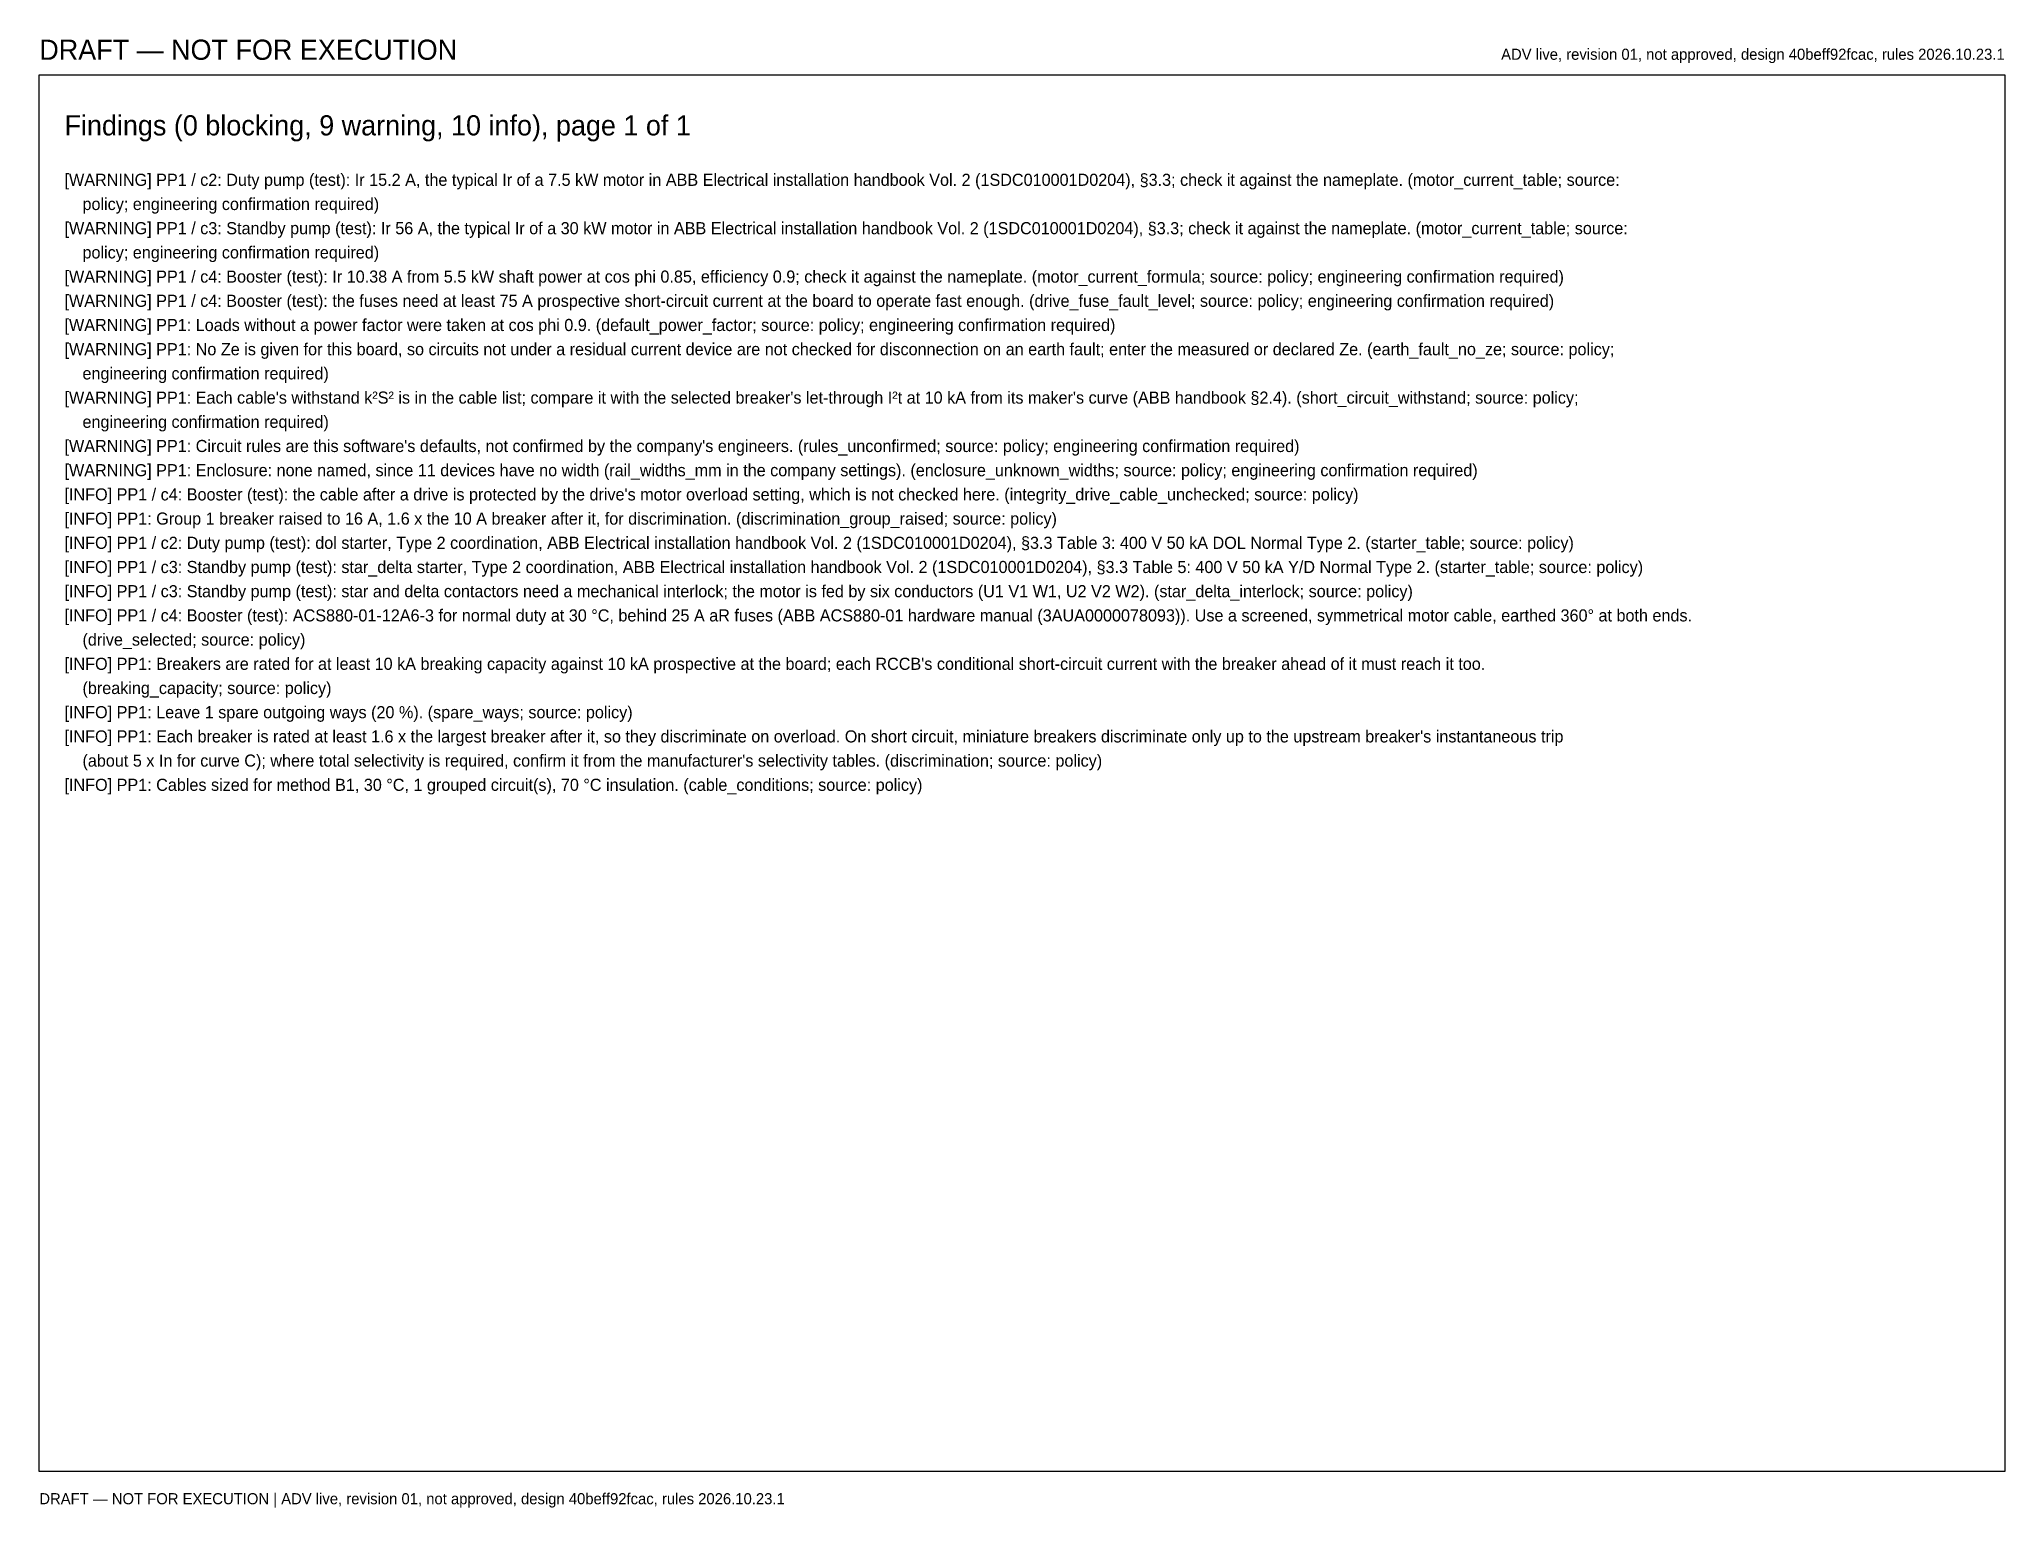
# Model space of a CAD drawing. Header units: millimetres. Extents: x 20 to 4810, y 3 to 294.
# Drawn here: x 4420 to 4810, y 2.8 to 294.1 of the extents above; entities that cross this region are included whole.
import ezdxf
from ezdxf.enums import TextEntityAlignment as Align

# ---------------------------------------------------------------- set-up
doc = ezdxf.new("R2010")
doc.units = ezdxf.units.MM
doc.layers.add('FRAME', color=7, linetype='CONTINUOUS')
doc.layers.add('TEXT', color=7, linetype='CONTINUOUS')

msp = doc.modelspace()

# ---------------------------------------------------------------- texts
at = {"layer": 'TEXT'}
for s, height, p in [('DRAFT — NOT FOR EXECUTION', 4, (4420, 290)), ('Findings (0 blocking, 9 warning, 10 info), page 1 of 1', 4, (4425, 275)), ('[WARNING] PP1 / c2: Duty pump (test): Ir 15.2 A, the typical Ir of a 7.5 kW motor in ABB Electrical installation handbook Vol. 2 (1SDC010001D0204), §3.3; check it against the nameplate. (motor_current_table; source:', 2.4, (4425, 265)), ('    policy; engineering confirmation required)', 2.4, (4425, 260.2)), ('[WARNING] PP1 / c3: Standby pump (test): Ir 56 A, the typical Ir of a 30 kW motor in ABB Electrical installation handbook Vol. 2 (1SDC010001D0204), §3.3; check it against the nameplate. (motor_current_table; source:', 2.4, (4425, 255.4)), ('    policy; engineering confirmation required)', 2.4, (4425, 250.6)), ('[WARNING] PP1 / c4: Booster (test): Ir 10.38 A from 5.5 kW shaft power at cos phi 0.85, efficiency 0.9; check it against the nameplate. (motor_current_formula; source: policy; engineering confirmation required)', 2.4, (4425, 245.8)), ('[WARNING] PP1 / c4: Booster (test): the fuses need at least 75 A prospective short-circuit current at the board to operate fast enough. (drive_fuse_fault_level; source: policy; engineering confirmation required)', 2.4, (4425, 241)), ('[WARNING] PP1: Loads without a power factor were taken at cos phi 0.9. (default_power_factor; source: policy; engineering confirmation required)', 2.4, (4425, 236.2)), ('[WARNING] PP1: No Ze is given for this board, so circuits not under a residual current device are not checked for disconnection on an earth fault; enter the measured or declared Ze. (earth_fault_no_ze; source: policy;', 2.4, (4425, 231.4)), ('    engineering confirmation required)', 2.4, (4425, 226.6)), ("[WARNING] PP1: Each cable's withstand k²S² is in the cable list; compare it with the selected breaker's let-through I²t at 10 kA from its maker's curve (ABB handbook §2.4). (short_circuit_withstand; source: policy;", 2.4, (4425, 221.8)), ('    engineering confirmation required)', 2.4, (4425, 217)), ("[WARNING] PP1: Circuit rules are this software's defaults, not confirmed by the company's engineers. (rules_unconfirmed; source: policy; engineering confirmation required)", 2.4, (4425, 212.2)), ('[WARNING] PP1: Enclosure: none named, since 11 devices have no width (rail_widths_mm in the company settings). (enclosure_unknown_widths; source: policy; engineering confirmation required)', 2.4, (4425, 207.4)), ("[INFO] PP1 / c4: Booster (test): the cable after a drive is protected by the drive's motor overload setting, which is not checked here. (integrity_drive_cable_unchecked; source: policy)", 2.4, (4425, 202.6)), ('[INFO] PP1: Group 1 breaker raised to 16 A, 1.6 x the 10 A breaker after it, for discrimination. (discrimination_group_raised; source: policy)', 2.4, (4425, 197.8)), ('[INFO] PP1 / c2: Duty pump (test): dol starter, Type 2 coordination, ABB Electrical installation handbook Vol. 2 (1SDC010001D0204), §3.3 Table 3: 400 V 50 kA DOL Normal Type 2. (starter_table; source: policy)', 2.4, (4425, 193)), ('[INFO] PP1 / c3: Standby pump (test): star_delta starter, Type 2 coordination, ABB Electrical installation handbook Vol. 2 (1SDC010001D0204), §3.3 Table 5: 400 V 50 kA Y/D Normal Type 2. (starter_table; source: policy)', 2.4, (4425, 188.2)), ('[INFO] PP1 / c3: Standby pump (test): star and delta contactors need a mechanical interlock; the motor is fed by six conductors (U1 V1 W1, U2 V2 W2). (star_delta_interlock; source: policy)', 2.4, (4425, 183.4)), ('[INFO] PP1 / c4: Booster (test): ACS880-01-12A6-3 for normal duty at 30 °C, behind 25 A aR fuses (ABB ACS880-01 hardware manual (3AUA0000078093)). Use a screened, symmetrical motor cable, earthed 360° at both ends.', 2.4, (4425, 178.6)), ('    (drive_selected; source: policy)', 2.4, (4425, 173.8)), ("[INFO] PP1: Breakers are rated for at least 10 kA breaking capacity against 10 kA prospective at the board; each RCCB's conditional short-circuit current with the breaker ahead of it must reach it too.", 2.4, (4425, 169)), ('    (breaking_capacity; source: policy)', 2.4, (4425, 164.2)), ('[INFO] PP1: Leave 1 spare outgoing ways (20 %). (spare_ways; source: policy)', 2.4, (4425, 159.4)), ("[INFO] PP1: Each breaker is rated at least 1.6 x the largest breaker after it, so they discriminate on overload. On short circuit, miniature breakers discriminate only up to the upstream breaker's instantaneous trip", 2.4, (4425, 154.6)), ("    (about 5 x In for curve C); where total selectivity is required, confirm it from the manufacturer's selectivity tables. (discrimination; source: policy)", 2.4, (4425, 149.8)), ('[INFO] PP1: Cables sized for method B1, 30 °C, 1 grouped circuit(s), 70 °C insulation. (cable_conditions; source: policy)', 2.4, (4425, 145)), ('DRAFT — NOT FOR EXECUTION | ADV live, revision 01, not approved, design 40beff92fcac, rules 2026.10.23.1', 2.2, (4420, 3.5))]:
    msp.add_text(s, height=height, dxfattribs=at).set_placement(p)
msp.add_text('ADV live, revision 01, not approved, design 40beff92fcac, rules 2026.10.23.1', height=2.2, dxfattribs=at).set_placement((4810, 290), align=Align.RIGHT)

# ---------------------------------------------------------------- linework, layer by layer
at = {"layer": 'FRAME'}
msp.add_lwpolyline([(4420, 287), (4810, 287), (4810, 10), (4420, 10)], close=True, dxfattribs=at)

msp.set_redraw_order([(e.dxf.handle, doc.entitydb.next_handle()) for e in msp.query("TEXT MTEXT ATTDEF DIMENSION ARC_DIMENSION")])  # texts and dimensions are drawn at this point

doc.saveas('drawing.dxf')
